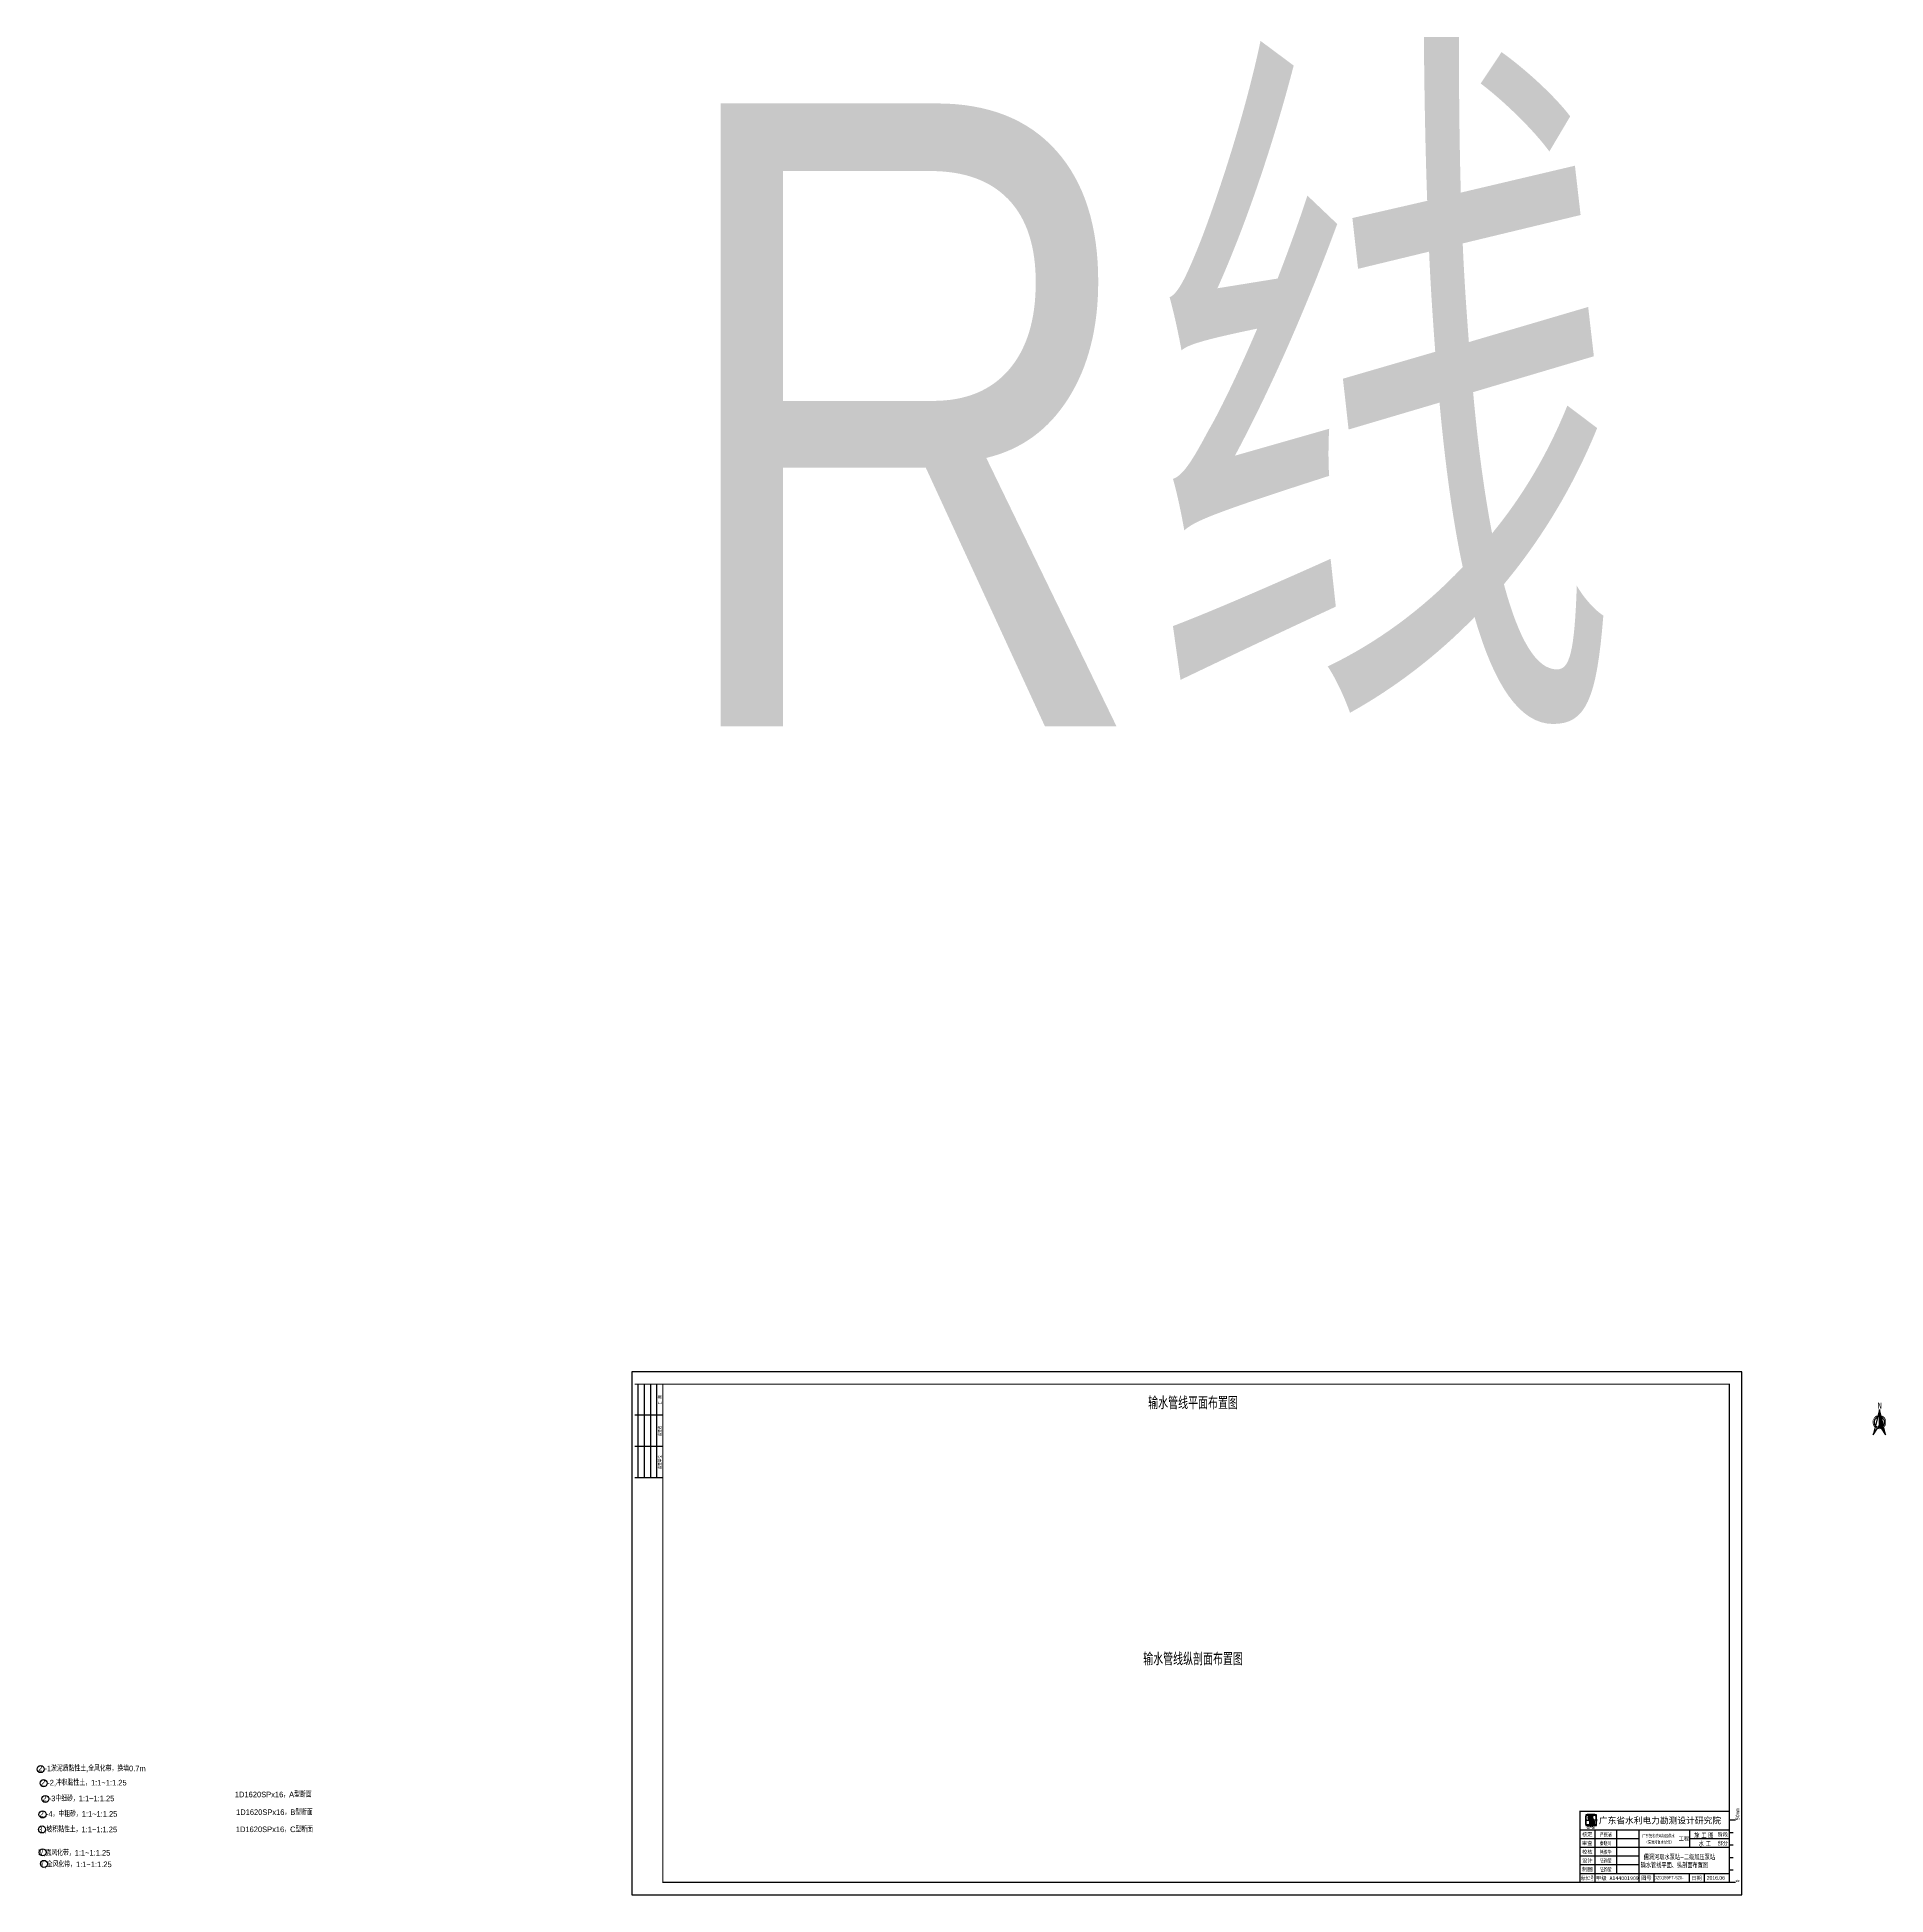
# Model space of a CAD drawing. Extents: x 525858 to 564773, y 2370984 to 2400075.
# Drawn here: x 550678 to 552161, y 2392633 to 2394124 of the extents above; entities that cross this region are included whole.
import ezdxf
from ezdxf.enums import TextEntityAlignment as Align

# ---------------------------------------------------------------- set-up
doc = ezdxf.new("R2010")
doc.units = 0
doc.layers.get('0').update_dxf_attribs({"linetype": 'CONTINUOUS'})
for name, color, linetype in [('tab', 9, 'CONTINUOUS'), ('wipeout', 255, 'CONTINUOUS'), ('图框', 7, 'CONTINUOUS'), ('布局裁图', 3, 'CONTINUOUS'), ('指北针', 7, 'CONTINUOUS'), ('文字掩盖', 9, 'CONTINUOUS'), ('标准断面', 3, 'CONTINUOUS'), ('水工平面管线标注', 3, 'CONTINUOUS'), ('管线', 7, 'CONTINUOUS')]:
    doc.layers.add(name, color=color, linetype=linetype)
doc.styles.add('FSD', font='simhei.ttf')
doc.styles.add('HT', font='simhei.ttf', dxfattribs={"width": 0.8})
doc.styles.add('hz', font='simp1.shx', dxfattribs={"width": 0.8, "bigfont": 'hz.shx'})
doc.styles.add('ROMER', font='romab___.ttf')
doc.styles.add('SIMP1', font='simp1.shx', dxfattribs={"width": 0.8, "bigfont": 'hz.shx'})
doc.styles.add('仿宋_GB2312', font='', dxfattribs={"width": 0.8})
doc.styles.add('仿宋_GB3212', font='', dxfattribs={"width": 0.7})
doc.styles.get('仿宋_GB2312').set_extended_font_data('FangSong_GB2312')
doc.styles.get('仿宋_GB3212').set_extended_font_data('FangSong_GB2312')

# ---------------------------------------------------------------- blocks, each defined once
blk = doc.blocks.new('tba2')
at = {"ltscale": 8}
for points in [[(-106.8, 54.2), (-107.3, 54.3), (-107.9, 54.4), (-108.6, 54.4), (-109.3, 54.5), (-110, 54.5), (-110.7, 54.5), (-111.2, 54.5), (-111.8, 54.5), (-112.3, 54.5), (-112.9, 54.5), (-113.4, 54.4), (-114.1, 54.4), (-114.7, 54.3), (-115.2, 54.2), (-115.3, 54), (-115.3, 53.5), (-115.4, 52.8), (-115.5, 52.1), (-115.5, 51.3), (-115.5, 50.5), (-115.5, 50), (-115.5, 49.6), (-115.5, 49), (-115.5, 48.6), (-115.5, 48.1), (-115.4, 47.5), (-115.4, 47), (-115.3, 46.3), (-115.2, 45.8), (-114.7, 45.8), (-114.1, 45.7), (-113.5, 45.6), (-112.9, 45.6), (-112.3, 45.5), (-111.7, 45.5), (-111, 45.5), (-110.4, 45.5), (-109.6, 45.6), (-109, 45.6), (-108.5, 45.6), (-107.4, 45.7), (-106.8, 45.8), (-106.7, 46.7), (-106.6, 47.8), (-106.6, 48.5), (-106.6, 49), (-106.5, 49.8), (-106.5, 50.5), (-106.6, 51.1), (-106.6, 51.8), (-106.6, 52.4), (-106.7, 53.1), (-106.8, 53.7), (-106.8, 54.2), (-107.3, 53.8), (-107.2, 53.5), (-107.2, 52.7), (-107.1, 51.9), (-107.1, 51), (-107, 50.2), (-107, 49.3), (-107.1, 48.5), (-107.1, 47.8), (-107.2, 46.9), (-107.3, 46.3), (-107.6, 46.2), (-108.2, 46.2), (-109, 46.1), (-109.3, 46.1), (-109.9, 46), (-110.6, 46), (-111.1, 46), (-111.7, 46), (-112.3, 46), (-112.6, 46.1), (-113, 46.1), (-113.7, 46.1), (-114.3, 46.2), (-114.8, 46.3), (-114.9, 46.8), (-114.9, 47.4), (-115, 48.1), (-115, 48.9), (-115, 49.5), (-115, 50.1), (-115, 50.8), (-115, 51.6), (-115, 52.2), (-114.9, 52.8), (-114.8, 53.4), (-114.8, 53.8), (-114.7, 53.8), (-114.1, 53.9), (-113.5, 53.9), (-113, 54), (-112.7, 54), (-112.3, 54), (-111.9, 54), (-111.5, 54), (-111.2, 54), (-111, 54), (-110.9, 54), (-110.7, 54), (-110.5, 54), (-110.3, 54), (-110, 54), (-109.8, 54), (-109.7, 54), (-109.5, 54), (-109.5, 54), (-109.5, 54), (-109.3, 54), (-109, 54), (-108.7, 53.9), (-108.3, 53.9), (-107.8, 53.8), (-107.4, 53.8), (-107.3, 53.8)], [(-111.7, 50), (-111.7, 50.8), (-107.5, 50), (-110.3, 50), (-110.3, 49.2), (-110.4, 49.2), (-110.9, 49.3), (-112.6, 49.6), (-114.5, 50)], [(-112.7, 50.7), (-112.7, 50.7), (-112.7, 50.8), (-112.8, 50.9), (-112.8, 50.9), (-112.8, 51), (-112.8, 51.1), (-112.9, 51.2), (-112.9, 51.2), (-112.9, 51.3), (-112.9, 51.4), (-113, 51.4), (-113, 51.5), (-113, 51.5), (-113, 51.6), (-113, 51.6), (-113, 51.7), (-113, 51.7), (-113, 51.7), (-113, 51.8), (-113, 51.8), (-113, 51.9), (-113, 51.9), (-113.1, 52), (-113.1, 52), (-113.1, 52), (-113.1, 52.1), (-113.1, 52.1), (-113.1, 52.2), (-113.1, 52.2), (-113.1, 52.2), (-113.1, 52.3), (-113.1, 52.3), (-113.1, 52.4), (-113.1, 52.4), (-113.1, 52.5), (-113.1, 52.5), (-113.1, 52.5), (-113, 52.6), (-113, 52.6), (-113, 52.7), (-113, 52.7), (-113, 52.7), (-113, 52.7), (-113, 52.8), (-113, 52.8), (-113, 52.8), (-113, 52.8), (-113, 52.9), (-113, 52.9), (-113, 52.9), (-113, 52.9), (-113, 52.9), (-113, 53), (-113, 53), (-113, 53), (-113, 53), (-113, 53.1), (-113, 53.1), (-113, 53.1), (-113, 53.1), (-112.9, 53.2), (-112.9, 53.2), (-112.9, 53.2), (-112.9, 53.3), (-112.9, 53.3), (-112.9, 53.3), (-112.9, 53.3), (-112.9, 53.4), (-112.9, 53.4), (-112.9, 53.4), (-112.9, 53.5), (-112.9, 53.5), (-112.8, 53.5), (-112.8, 53.6), (-112.8, 53.6), (-112.8, 53.7), (-112.8, 53.7), (-112.8, 53.8), (-112.7, 53.8), (-112.7, 53.9), (-112.7, 54), (-112.7, 54), (-112.7, 54), (-113, 54), (-113.2, 53.9), (-113.2, 53.9), (-113.2, 53.8), (-113.3, 53.8), (-113.3, 53.7), (-113.3, 53.7), (-113.3, 53.7), (-113.3, 53.6), (-113.3, 53.6), (-113.3, 53.6), (-113.3, 53.6), (-113.3, 53.5), (-113.4, 53.5), (-113.4, 53.5), (-113.4, 53.5), (-113.4, 53.5), (-113.4, 53.4), (-113.4, 53.4), (-113.4, 53.4), (-113.4, 53.3), (-113.4, 53.3), (-113.4, 53.3), (-113.4, 53.2), (-113.4, 53.2), (-113.5, 53.2), (-113.5, 53.1), (-113.5, 53.1), (-113.5, 53.1), (-113.5, 53.1), (-113.5, 53), (-113.5, 53), (-113.5, 53), (-113.5, 53), (-113.5, 52.9), (-113.5, 52.9), (-113.5, 52.9), (-113.5, 52.9), (-113.5, 52.8), (-113.5, 52.8), (-113.5, 52.8), (-113.5, 52.7), (-113.5, 52.7), (-113.5, 52.7), (-113.5, 52.6), (-113.5, 52.6), (-113.5, 52.5), (-113.5, 52.5), (-113.5, 52.4), (-113.6, 52.4), (-113.6, 52.3), (-113.6, 52.3), (-113.6, 52.2), (-113.6, 52.2), (-113.6, 52.1), (-113.6, 52.1), (-113.5, 52.1), (-113.5, 52), (-113.5, 52), (-113.5, 51.9), (-113.5, 51.9), (-113.5, 51.8), (-113.5, 51.8), (-113.5, 51.7), (-113.5, 51.7), (-113.5, 51.6), (-113.5, 51.6), (-113.5, 51.5), (-113.5, 51.5), (-113.5, 51.4), (-113.4, 51.4), (-113.4, 51.3), (-113.4, 51.2), (-113.4, 51.2), (-113.4, 51.1), (-113.3, 51), (-113.3, 50.9), (-113.3, 50.8), (-113.2, 50.8), (-113.2, 50.7), (-113.2, 50.6), (-113.1, 50.5), (-113.1, 50.4), (-113.1, 50.4), (-113, 50.3), (-113, 50.2), (-112.9, 50.2), (-112.9, 50.1), (-112.9, 50.1), (-112.8, 50), (-112.3, 50), (-112.3, 50), (-112.3, 50), (-112.3, 50.1), (-112.3, 50.1), (-112.3, 50.1), (-112.4, 50.2), (-112.4, 50.2), (-112.4, 50.2), (-112.4, 50.3), (-112.5, 50.3), (-112.5, 50.4), (-112.5, 50.4), (-112.5, 50.5), (-112.6, 50.5), (-112.6, 50.6)]]:
    blk.add_hatch(color=256, dxfattribs=at).paths.add_polyline_path(points)
h = blk.add_hatch(color=256, dxfattribs=at)
h.paths.add_polyline_path([(-111, 53.6), (-111, 53.7), (-110.9, 53.8), (-110.8, 54), (-110.9, 54), (-111, 54), (-111.2, 54), (-111.5, 54), (-111.8, 54), (-111.8, 53.9), (-111.8, 53.9), (-111.9, 53.8), (-111.9, 53.7), (-111.9, 53.7), (-111.9, 53.6), (-112, 53.6), (-112, 53.5), (-112, 53.5), (-112, 53.4), (-112, 53.4), (-112, 53.3), (-112.1, 53.3), (-112.1, 53.2), (-112.1, 53.2), (-112.1, 53.2), (-112.1, 53.1), (-112.1, 53.1), (-112.1, 53), (-112.1, 53), (-112.1, 52.9), (-112.1, 52.8), (-112.1, 52.8), (-112.2, 52.7), (-112.2, 52.7), (-112.2, 52.6), (-112.2, 52.5), (-112.2, 52.4), (-112.2, 52.4), (-112.2, 52.3), (-112.2, 52.2), (-112.2, 52.2), (-112.2, 52.1), (-112.2, 52), (-112.2, 52), (-112.2, 51.9), (-112.2, 51.9), (-112.2, 51.8), (-112.2, 51.8), (-112.1, 51.7), (-112.1, 51.7), (-112.1, 51.6), (-112.1, 51.6), (-112.1, 51.5), (-112.1, 51.4), (-112.1, 51.4), (-112.1, 51.3), (-112.1, 51.3), (-112, 51.2), (-112, 51.1), (-112, 51.1), (-112, 51), (-111.9, 50.9), (-111.9, 50.9), (-111.9, 50.8), (-111.9, 50.7), (-111.8, 50.6), (-111.8, 50.6), (-111.7, 50.5), (-111.7, 50.5), (-111.7, 50.8), (-110.9, 50.7), (-110.9, 50.8), (-111, 50.9), (-111.1, 51.1), (-111.1, 51.2), (-111.2, 51.3), (-111.2, 51.4), (-111.2, 51.5), (-111.3, 51.6), (-111.3, 51.7), (-111.3, 51.8), (-111.3, 52), (-111.3, 52.1), (-111.3, 52.2), (-111.3, 52.3), (-111.3, 52.4), (-111.3, 52.5), (-111.3, 52.7), (-111.3, 52.8), (-111.3, 52.9), (-111.2, 53), (-111.2, 53.1), (-111.2, 53.2), (-111.1, 53.3), (-111.1, 53.4)])
h.paths.add_polyline_path([(-109.8, 52.1), (-109.8, 52.3), (-109.8, 52.4), (-109.8, 52.5), (-109.8, 52.6), (-109.8, 52.7), (-109.8, 52.8), (-109.8, 53), (-109.8, 53.1), (-109.7, 53.1), (-109.7, 53.2), (-109.7, 53.3), (-109.7, 53.3), (-109.7, 53.4), (-109.7, 53.4), (-109.7, 53.5), (-109.6, 53.5), (-109.6, 53.6), (-109.6, 53.7), (-109.5, 53.9), (-109.5, 54), (-109.5, 54), (-109.5, 54), (-109.7, 54), (-109.8, 54), (-110, 54), (-110, 53.9), (-110, 53.9), (-110, 53.8), (-110.1, 53.8), (-110.1, 53.7), (-110.1, 53.7), (-110.1, 53.7), (-110.1, 53.7), (-110.1, 53.6), (-110.1, 53.6), (-110.1, 53.6), (-110.1, 53.6), (-110.1, 53.6), (-110.1, 53.5), (-110.2, 53.5), (-110.2, 53.5), (-110.2, 53.5), (-110.2, 53.4), (-110.2, 53.4), (-110.2, 53.4), (-110.2, 53.3), (-110.2, 53.3), (-110.2, 53.3), (-110.2, 53.2), (-110.2, 53.2), (-110.2, 53.2), (-110.2, 53.1), (-110.3, 53.1), (-110.3, 53.1), (-110.3, 53.1), (-110.3, 53), (-110.3, 53), (-110.3, 53), (-110.3, 53), (-110.3, 53), (-110.3, 52.9), (-110.3, 52.9), (-110.3, 52.9), (-110.3, 52.8), (-110.3, 52.8), (-110.3, 52.8), (-110.3, 52.7), (-110.3, 52.7), (-110.3, 52.6), (-110.3, 52.6), (-110.3, 52.5), (-110.3, 52.5), (-110.3, 52.5), (-110.3, 52.4), (-110.3, 52.4), (-110.3, 52.3), (-110.3, 52.3), (-110.3, 52.2), (-110.3, 52.2), (-110.3, 52.1), (-110.3, 52.1), (-110.3, 52), (-110.3, 52), (-110.3, 51.9), (-110.3, 51.9), (-110.3, 51.8), (-110.3, 51.8), (-110.3, 51.7), (-110.3, 51.7), (-110.3, 51.6), (-110.3, 51.6), (-110.2, 51.5), (-110.2, 51.5), (-110.2, 51.4), (-110.2, 51.4), (-110.2, 51.3), (-110.2, 51.2), (-110.1, 51.1), (-110.1, 51.1), (-110.1, 51), (-110, 50.9), (-110, 50.8), (-110, 50.7), (-109.9, 50.7), (-109.9, 50.6), (-109.9, 50.5), (-109.8, 50.5), (-109.2, 50.3), (-109.3, 50.5), (-109.3, 50.6), (-109.4, 50.7), (-109.5, 50.8), (-109.5, 51), (-109.6, 51.1), (-109.7, 51.3), (-109.7, 51.4), (-109.7, 51.5), (-109.8, 51.6), (-109.8, 51.8), (-109.8, 51.9), (-109.8, 52)])
h.paths.add_polyline_path([(-108.8, 49.5), (-108.8, 49.6), (-108.9, 49.7), (-108.9, 49.7), (-108.9, 49.8), (-108.9, 49.9), (-109, 49.9), (-109, 49.9), (-109, 50), (-109, 50), (-109, 50), (-109.6, 50), (-109.5, 49.9), (-109.5, 49.9), (-109.4, 49.8), (-109.4, 49.7), (-109.4, 49.6), (-109.3, 49.5), (-109.3, 49.4), (-109.2, 49.3), (-109.2, 49.1), (-109.1, 49), (-109.1, 48.9), (-109.1, 48.8), (-109, 48.7), (-109, 48.5), (-109, 48.4), (-109, 48.3), (-109, 48.2), (-109, 48.1), (-109, 48), (-109, 47.9), (-109, 47.8), (-109, 47.7), (-109, 47.6), (-109, 47.5), (-109, 47.4), (-109, 47.3), (-109, 47.2), (-109, 47.1), (-109.1, 47), (-109.1, 46.8), (-109.1, 46.7), (-109.1, 46.6), (-109.2, 46.6), (-109.2, 46.5), (-109.2, 46.4), (-109.3, 46.3), (-109.3, 46.3), (-109.3, 46.2), (-109.3, 46.1), (-109.4, 46.1), (-109.4, 46.1), (-109.3, 46.1), (-109, 46.1), (-108.8, 46.1), (-108.8, 46.2), (-108.8, 46.3), (-108.7, 46.3), (-108.7, 46.4), (-108.7, 46.4), (-108.7, 46.4), (-108.7, 46.5), (-108.7, 46.5), (-108.6, 46.6), (-108.6, 46.6), (-108.6, 46.7), (-108.6, 46.7), (-108.6, 46.7), (-108.6, 46.8), (-108.6, 46.8), (-108.6, 46.9), (-108.6, 46.9), (-108.6, 47), (-108.6, 47), (-108.5, 47.1), (-108.5, 47.1), (-108.5, 47.2), (-108.5, 47.2), (-108.5, 47.3), (-108.5, 47.3), (-108.5, 47.4), (-108.5, 47.4), (-108.5, 47.5), (-108.5, 47.5), (-108.5, 47.6), (-108.5, 47.6), (-108.5, 47.6), (-108.5, 47.7), (-108.5, 47.7), (-108.5, 47.7), (-108.5, 47.8), (-108.5, 47.8), (-108.5, 47.8), (-108.5, 47.9), (-108.5, 47.9), (-108.5, 47.9), (-108.5, 48), (-108.5, 48), (-108.5, 48.1), (-108.5, 48.1), (-108.5, 48.1), (-108.5, 48.2), (-108.5, 48.2), (-108.5, 48.3), (-108.5, 48.3), (-108.5, 48.4), (-108.5, 48.4), (-108.5, 48.5), (-108.5, 48.5), (-108.5, 48.6), (-108.6, 48.7), (-108.6, 48.7), (-108.6, 48.8), (-108.6, 48.9), (-108.6, 48.9), (-108.6, 49), (-108.6, 49.1), (-108.7, 49.1), (-108.7, 49.2), (-108.7, 49.2), (-108.7, 49.3), (-108.8, 49.4), (-108.8, 49.5)])
h.paths.add_polyline_path([(-110.8, 47.9), (-110.8, 47.8), (-110.8, 47.7), (-110.8, 47.5), (-110.8, 47.3), (-110.9, 47.1), (-110.9, 46.9), (-111, 46.8), (-111, 46.6), (-111, 46.5), (-111.1, 46.4), (-111.1, 46.3), (-111.1, 46.2), (-111.2, 46), (-111.1, 46), (-110.6, 46), (-110.3, 46), (-110.3, 46), (-110.2, 46.2), (-110.2, 46.3), (-110.2, 46.4), (-110.1, 46.5), (-110.1, 46.6), (-110.1, 46.7), (-110.1, 46.8), (-110, 46.9), (-110, 47), (-110, 47.2), (-110, 47.3), (-110, 47.4), (-110, 47.5), (-110, 47.6), (-110, 47.7), (-110, 47.9), (-110, 48), (-110, 48.1), (-110, 48.2), (-110, 48.3), (-110, 48.4), (-110, 48.5), (-110, 48.6), (-110, 48.7), (-110.1, 48.8), (-110.1, 48.9), (-110.1, 48.9), (-110.1, 49), (-110.1, 49.1), (-110.2, 49.2), (-110.2, 49.3), (-110.2, 49.3), (-110.3, 49.4), (-110.3, 49.5), (-110.3, 49.6), (-110.3, 49.6), (-110.3, 49.2), (-110.4, 49.2), (-110.9, 49.3), (-111.2, 49.4), (-111.1, 49.3), (-111.1, 49.2), (-111, 49), (-111, 48.9), (-110.9, 48.8), (-110.9, 48.6), (-110.9, 48.5), (-110.9, 48.4), (-110.8, 48.2), (-110.8, 48)])
h.paths.add_polyline_path([(-112.2, 47.7), (-112.2, 47.6), (-112.2, 47.5), (-112.2, 47.4), (-112.2, 47.3), (-112.2, 47.2), (-112.2, 47.1), (-112.3, 47), (-112.3, 46.9), (-112.3, 46.8), (-112.3, 46.7), (-112.4, 46.6), (-112.4, 46.5), (-112.4, 46.4), (-112.5, 46.3), (-112.5, 46.3), (-112.5, 46.2), (-112.5, 46.1), (-112.6, 46.1), (-112.6, 46.1), (-112.3, 46), (-112, 46), (-112, 46.1), (-112, 46.2), (-112, 46.2), (-111.9, 46.3), (-111.9, 46.3), (-111.9, 46.4), (-111.9, 46.4), (-111.9, 46.5), (-111.9, 46.5), (-111.9, 46.6), (-111.8, 46.6), (-111.8, 46.6), (-111.8, 46.7), (-111.8, 46.7), (-111.8, 46.8), (-111.8, 46.8), (-111.8, 46.9), (-111.8, 46.9), (-111.8, 47), (-111.8, 47), (-111.8, 47.1), (-111.7, 47.1), (-111.7, 47.2), (-111.7, 47.2), (-111.7, 47.3), (-111.7, 47.3), (-111.7, 47.4), (-111.7, 47.4), (-111.7, 47.5), (-111.7, 47.5), (-111.7, 47.5), (-111.7, 47.6), (-111.7, 47.6), (-111.7, 47.6), (-111.7, 47.7), (-111.7, 47.7), (-111.7, 47.7), (-111.7, 47.8), (-111.7, 47.8), (-111.7, 47.9), (-111.7, 47.9), (-111.7, 47.9), (-111.7, 48), (-111.7, 48), (-111.7, 48), (-111.7, 48.1), (-111.7, 48.1), (-111.7, 48.2), (-111.7, 48.2), (-111.7, 48.2), (-111.7, 48.3), (-111.7, 48.4), (-111.7, 48.4), (-111.8, 48.5), (-111.8, 48.5), (-111.8, 48.6), (-111.8, 48.7), (-111.8, 48.7), (-111.8, 48.8), (-111.8, 48.9), (-111.8, 48.9), (-111.9, 49), (-111.9, 49.1), (-111.9, 49.1), (-111.9, 49.2), (-112, 49.3), (-112, 49.3), (-112, 49.4), (-112, 49.5), (-112.1, 49.5), (-112.1, 49.6), (-112.6, 49.6), (-112.6, 49.7), (-112.6, 49.6), (-112.5, 49.5), (-112.5, 49.3), (-112.4, 49.2), (-112.4, 49.1), (-112.4, 48.9), (-112.3, 48.8), (-112.3, 48.7), (-112.3, 48.6), (-112.2, 48.5), (-112.2, 48.4), (-112.2, 48.3), (-112.2, 48.2), (-112.2, 48.1), (-112.2, 48), (-112.2, 47.9)])
blk.add_line((-107.3, 53.8), (-106.8, 54.2), dxfattribs=at)
at = {"color": 7}
for p, q in [((0, 42), (-120, 42)), ((-72.5, 35), (-120, 35)), ((-108, 42), (-108, 0)), ((-32, 42), (-32, 28)), ((0, 35), (-32, 35)), ((0, 28), (-120, 28)), ((-72.5, 21), (-120, 21)), ((-72.5, 14), (-120, 14)), ((0, 7), (-120, 7)), ((-60.5, 0), (-60.5, 7)), ((-32, 0), (-32, 7)), ((-20, 0), (-20, 7))]:
    blk.add_line(p, q, dxfattribs=at)
at = {"color": 7, "ltscale": 8}
for p, q in [((-90.5, 7), (-90.5, 42)), ((-72.5, 0), (-72.5, 42))]:
    blk.add_line(p, q, dxfattribs=at)
at = {"color": 7, "const_width": 1}
blk.add_lwpolyline([(-120, 0), (-120, 57), (0, 57), (0, 0)], close=True, dxfattribs=at)
at = {"ltscale": 8}
for points in [[(-106.6, 52.4), (-106.7, 53.1), (-106.8, 53.7), (-106.8, 54.2), (-107.3, 54.3), (-107.9, 54.4), (-108.6, 54.4), (-109.3, 54.5), (-110, 54.5), (-110.7, 54.5), (-111.2, 54.5), (-111.8, 54.5), (-112.3, 54.5), (-112.9, 54.5), (-113.4, 54.4), (-114.1, 54.4), (-114.7, 54.3), (-115.2, 54.2), (-115.3, 54), (-115.3, 53.5), (-115.4, 52.8), (-115.5, 52.1), (-115.5, 51.3), (-115.5, 50.5), (-115.5, 50), (-115.5, 49.6), (-115.5, 49), (-115.5, 48.6), (-115.5, 48.1), (-115.4, 47.5), (-115.4, 47), (-115.3, 46.3), (-115.2, 45.8), (-114.7, 45.8), (-114.1, 45.7), (-113.5, 45.6), (-112.9, 45.6), (-112.3, 45.5), (-111.7, 45.5), (-111, 45.5), (-110.4, 45.5), (-109.6, 45.6), (-109, 45.6), (-108.5, 45.6), (-107.4, 45.7), (-106.8, 45.8), (-106.7, 46.7), (-106.6, 47.8), (-106.6, 48.5), (-106.6, 49), (-106.5, 49.8), (-106.5, 50.5), (-106.6, 51.1), (-106.6, 51.8)], [(-115, 52.2), (-114.9, 52.8), (-114.8, 53.4), (-114.8, 53.8), (-114.7, 53.8), (-114.1, 53.9), (-113.5, 53.9), (-113, 54), (-112.7, 54), (-112.3, 54), (-111.9, 54), (-111.5, 54), (-111.2, 54), (-111, 54), (-110.9, 54), (-110.7, 54), (-110.5, 54), (-110.3, 54), (-110, 54), (-109.8, 54), (-109.7, 54), (-109.5, 54), (-109.5, 54), (-109.3, 54), (-109, 54), (-108.7, 53.9), (-108.3, 53.9), (-107.8, 53.8), (-107.4, 53.8), (-107.3, 53.8), (-107.2, 53.5), (-107.2, 52.7), (-107.1, 51.9), (-107.1, 51), (-107, 50.2), (-107, 49.3), (-107.1, 48.5), (-107.1, 47.8), (-107.2, 46.9), (-107.3, 46.3), (-107.6, 46.2), (-108.2, 46.2), (-109, 46.1), (-109.3, 46.1), (-109.9, 46), (-110.6, 46), (-111.1, 46), (-111.7, 46), (-112.3, 46), (-112.6, 46.1), (-113, 46.1), (-113.7, 46.1), (-114.3, 46.2), (-114.8, 46.3), (-114.9, 46.8), (-114.9, 47.4), (-115, 48.1), (-115, 48.9), (-115, 49.5), (-115, 50.1), (-115, 50.8), (-115, 51.6)]]:
    blk.add_lwpolyline(points, close=True, dxfattribs=at)
at = {"color": 7, "ltscale": 8}
blk.add_lwpolyline([(-111.7, 50), (-111.7, 50.8), (-107.5, 50), (-110.3, 50), (-110.3, 49.2), (-110.4, 49.2), (-110.9, 49.3), (-112.6, 49.6), (-114.5, 50)], close=True, dxfattribs=at)
at = {"ltscale": 8}
for points in [[(-113.2, 53.9), (-113.2, 53.9), (-113.2, 53.8), (-113.3, 53.8), (-113.3, 53.7), (-113.3, 53.7), (-113.3, 53.7), (-113.3, 53.6), (-113.3, 53.6), (-113.3, 53.6), (-113.3, 53.6), (-113.3, 53.5), (-113.4, 53.5), (-113.4, 53.5), (-113.4, 53.5), (-113.4, 53.5), (-113.4, 53.4), (-113.4, 53.4), (-113.4, 53.4), (-113.4, 53.3), (-113.4, 53.3), (-113.4, 53.3), (-113.4, 53.2), (-113.4, 53.2), (-113.5, 53.2), (-113.5, 53.1), (-113.5, 53.1), (-113.5, 53.1), (-113.5, 53.1), (-113.5, 53), (-113.5, 53), (-113.5, 53), (-113.5, 53), (-113.5, 52.9), (-113.5, 52.9), (-113.5, 52.9), (-113.5, 52.9), (-113.5, 52.8), (-113.5, 52.8), (-113.5, 52.8), (-113.5, 52.7), (-113.5, 52.7), (-113.5, 52.7), (-113.5, 52.6), (-113.5, 52.6), (-113.5, 52.5), (-113.5, 52.5), (-113.5, 52.4), (-113.6, 52.4), (-113.6, 52.3), (-113.6, 52.3), (-113.6, 52.2), (-113.6, 52.2), (-113.6, 52.1), (-113.6, 52.1), (-113.5, 52.1), (-113.5, 52), (-113.5, 52), (-113.5, 51.9), (-113.5, 51.9), (-113.5, 51.8), (-113.5, 51.8), (-113.5, 51.7), (-113.5, 51.7), (-113.5, 51.6), (-113.5, 51.6), (-113.5, 51.5), (-113.5, 51.5), (-113.5, 51.4), (-113.4, 51.4), (-113.4, 51.3), (-113.4, 51.2), (-113.4, 51.2), (-113.4, 51.1), (-113.3, 51), (-113.3, 50.9), (-113.3, 50.8), (-113.2, 50.8), (-113.2, 50.7), (-113.2, 50.6), (-113.1, 50.5), (-113.1, 50.4), (-113.1, 50.4), (-113, 50.3), (-113, 50.2), (-112.9, 50.2), (-112.9, 50.1), (-112.9, 50.1), (-112.8, 50), (-112.8, 50), (-112.8, 49.9), (-112.8, 49.9), (-112.8, 49.9), (-112.7, 49.9), (-112.7, 49.8), (-112.7, 49.8), (-112.7, 49.8), (-112.7, 49.8), (-112.7, 49.7), (-112.7, 49.7), (-112.7, 49.7), (-112.6, 49.7), (-112.6, 49.6), (-112.6, 49.6), (-112.6, 49.5), (-112.6, 49.5), (-112.5, 49.4), (-112.5, 49.4), (-112.5, 49.3), (-112.5, 49.2), (-112.4, 49.2), (-112.4, 49.1), (-112.4, 49), (-112.4, 49), (-112.4, 48.9), (-112.3, 48.9), (-112.3, 48.8), (-112.3, 48.7), (-112.3, 48.7), (-112.3, 48.6), (-112.3, 48.6), (-112.3, 48.5), (-112.2, 48.5), (-112.2, 48.4), (-112.2, 48.3), (-112.2, 48.3), (-112.2, 48.2), (-112.2, 48.2), (-112.2, 48.1), (-112.2, 48.1), (-112.2, 48.1), (-112.2, 48), (-112.2, 48), (-112.2, 48), (-112.2, 47.9), (-112.2, 47.9), (-112.2, 47.9), (-112.2, 47.8), (-112.2, 47.8), (-112.2, 47.8), (-112.2, 47.7), (-112.2, 47.7), (-112.2, 47.7), (-112.2, 47.7), (-112.2, 47.6), (-112.2, 47.6), (-112.2, 47.6), (-112.2, 47.5), (-112.2, 47.5), (-112.2, 47.5), (-112.2, 47.4), (-112.2, 47.4), (-112.2, 47.3), (-112.2, 47.3), (-112.2, 47.3), (-112.2, 47.2), (-112.2, 47.1), (-112.2, 47.1), (-112.3, 47), (-112.3, 47), (-112.3, 46.9), (-112.3, 46.9), (-112.3, 46.9), (-112.3, 46.8), (-112.3, 46.8), (-112.3, 46.8), (-112.3, 46.7), (-112.3, 46.7), (-112.3, 46.7), (-112.3, 46.6), (-112.4, 46.6), (-112.4, 46.5), (-112.4, 46.5), (-112.4, 46.5), (-112.4, 46.4), (-112.4, 46.4), (-112.5, 46.3), (-112.5, 46.3), (-112.5, 46.2), (-112.5, 46.1), (-112.6, 46.1), (-112.6, 46.1)], [(-112.7, 54), (-112.7, 54), (-112.7, 53.9), (-112.7, 53.8), (-112.8, 53.8), (-112.8, 53.7), (-112.8, 53.7), (-112.8, 53.6), (-112.8, 53.6), (-112.8, 53.5), (-112.9, 53.5), (-112.9, 53.5), (-112.9, 53.4), (-112.9, 53.4), (-112.9, 53.4), (-112.9, 53.3), (-112.9, 53.3), (-112.9, 53.3), (-112.9, 53.3), (-112.9, 53.2), (-112.9, 53.2), (-112.9, 53.2), (-113, 53.1), (-113, 53.1), (-113, 53.1), (-113, 53.1), (-113, 53), (-113, 53), (-113, 53), (-113, 53), (-113, 52.9), (-113, 52.9), (-113, 52.9), (-113, 52.9), (-113, 52.9), (-113, 52.8), (-113, 52.8), (-113, 52.8), (-113, 52.8), (-113, 52.7), (-113, 52.7), (-113, 52.7), (-113, 52.7), (-113, 52.6), (-113, 52.6), (-113.1, 52.5), (-113.1, 52.5), (-113.1, 52.5), (-113.1, 52.4), (-113.1, 52.4), (-113.1, 52.3), (-113.1, 52.3), (-113.1, 52.2), (-113.1, 52.2), (-113.1, 52.2), (-113.1, 52.1), (-113.1, 52.1), (-113.1, 52), (-113.1, 52), (-113.1, 52), (-113, 51.9), (-113, 51.9), (-113, 51.8), (-113, 51.8), (-113, 51.7), (-113, 51.7), (-113, 51.7), (-113, 51.6), (-113, 51.6), (-113, 51.5), (-113, 51.5), (-113, 51.4), (-112.9, 51.4), (-112.9, 51.3), (-112.9, 51.2), (-112.9, 51.2), (-112.8, 51.1), (-112.8, 51), (-112.8, 50.9), (-112.8, 50.9), (-112.7, 50.8), (-112.7, 50.7), (-112.7, 50.7), (-112.6, 50.6), (-112.6, 50.5), (-112.5, 50.5), (-112.5, 50.4), (-112.5, 50.4), (-112.5, 50.3), (-112.4, 50.3), (-112.4, 50.2), (-112.4, 50.2), (-112.4, 50.2), (-112.3, 50.1), (-112.3, 50.1), (-112.3, 50.1), (-112.3, 50), (-112.3, 50), (-112.3, 50), (-112.2, 50), (-112.2, 49.9), (-112.2, 49.9), (-112.2, 49.9), (-112.2, 49.8), (-112.2, 49.8), (-112.1, 49.7), (-112.1, 49.7), (-112.1, 49.6), (-112.1, 49.5), (-112, 49.5), (-112, 49.4), (-112, 49.3), (-112, 49.3), (-111.9, 49.2), (-111.9, 49.1), (-111.9, 49.1), (-111.9, 49), (-111.8, 48.9), (-111.8, 48.9), (-111.8, 48.8), (-111.8, 48.7), (-111.8, 48.7), (-111.8, 48.6), (-111.8, 48.5), (-111.8, 48.5), (-111.7, 48.4), (-111.7, 48.4), (-111.7, 48.3), (-111.7, 48.2), (-111.7, 48.2), (-111.7, 48.2), (-111.7, 48.1), (-111.7, 48.1), (-111.7, 48), (-111.7, 48), (-111.7, 48), (-111.7, 47.9), (-111.7, 47.9), (-111.7, 47.9), (-111.7, 47.8), (-111.7, 47.8), (-111.7, 47.7), (-111.7, 47.7), (-111.7, 47.7), (-111.7, 47.6), (-111.7, 47.6), (-111.7, 47.6), (-111.7, 47.5), (-111.7, 47.5), (-111.7, 47.5), (-111.7, 47.4), (-111.7, 47.4), (-111.7, 47.3), (-111.7, 47.3), (-111.7, 47.2), (-111.7, 47.2), (-111.7, 47.1), (-111.8, 47.1), (-111.8, 47), (-111.8, 47), (-111.8, 46.9), (-111.8, 46.9), (-111.8, 46.8), (-111.8, 46.8), (-111.8, 46.7), (-111.8, 46.7), (-111.8, 46.6), (-111.8, 46.6), (-111.9, 46.6), (-111.9, 46.5), (-111.9, 46.5), (-111.9, 46.4), (-111.9, 46.4), (-111.9, 46.3), (-111.9, 46.3), (-112, 46.2), (-112, 46.2), (-112, 46.1), (-112, 46.1), (-112, 46)], [(-111.8, 54), (-111.8, 53.9), (-111.8, 53.9), (-111.9, 53.8), (-111.9, 53.7), (-111.9, 53.7), (-111.9, 53.6), (-112, 53.6), (-112, 53.5), (-112, 53.5), (-112, 53.4), (-112, 53.4), (-112, 53.3), (-112.1, 53.3), (-112.1, 53.2), (-112.1, 53.2), (-112.1, 53.2), (-112.1, 53.1), (-112.1, 53.1), (-112.1, 53), (-112.1, 53), (-112.1, 52.9), (-112.1, 52.8), (-112.1, 52.8), (-112.2, 52.7), (-112.2, 52.7), (-112.2, 52.6), (-112.2, 52.5), (-112.2, 52.4), (-112.2, 52.4), (-112.2, 52.3), (-112.2, 52.2), (-112.2, 52.2), (-112.2, 52.1), (-112.2, 52), (-112.2, 52), (-112.2, 51.9), (-112.2, 51.9), (-112.2, 51.8), (-112.2, 51.8), (-112.1, 51.7), (-112.1, 51.7), (-112.1, 51.6), (-112.1, 51.6), (-112.1, 51.5), (-112.1, 51.4), (-112.1, 51.4), (-112.1, 51.3), (-112.1, 51.3), (-112, 51.2), (-112, 51.1), (-112, 51.1), (-112, 51), (-111.9, 50.9), (-111.9, 50.9), (-111.9, 50.8), (-111.9, 50.7), (-111.8, 50.6), (-111.8, 50.6), (-111.7, 50.5), (-111.7, 50.4), (-111.7, 50.3), (-111.6, 50.2), (-111.6, 50.1), (-111.5, 50.1), (-111.5, 50), (-111.4, 49.9), (-111.4, 49.8), (-111.3, 49.7), (-111.3, 49.6), (-111.3, 49.6), (-111.2, 49.5), (-111.2, 49.4), (-111.1, 49.3), (-111.1, 49.3), (-111.1, 49.2), (-111.1, 49.1), (-111, 49), (-111, 49), (-111, 48.9), (-111, 48.9), (-110.9, 48.8), (-110.9, 48.7), (-110.9, 48.7), (-110.9, 48.6), (-110.9, 48.5), (-110.9, 48.5), (-110.9, 48.4), (-110.8, 48.3), (-110.8, 48.2), (-110.8, 48.1), (-110.8, 48), (-110.8, 48), (-110.8, 47.9), (-110.8, 47.8), (-110.8, 47.7), (-110.8, 47.6), (-110.8, 47.5), (-110.8, 47.4), (-110.9, 47.3), (-110.9, 47.2), (-110.9, 47.1), (-110.9, 47), (-110.9, 46.9), (-110.9, 46.8), (-111, 46.7), (-111, 46.6), (-111, 46.5), (-111.1, 46.4), (-111.1, 46.3), (-111.1, 46.2), (-111.2, 46.1), (-111.2, 46)], [(-110.8, 54), (-110.9, 53.8), (-111, 53.7), (-111, 53.6), (-111.1, 53.5), (-111.1, 53.4), (-111.1, 53.3), (-111.1, 53.3), (-111.2, 53.3), (-111.2, 53.2), (-111.2, 53.2), (-111.2, 53.1), (-111.2, 53.1), (-111.2, 53.1), (-111.2, 53), (-111.2, 53), (-111.2, 53), (-111.3, 52.9), (-111.3, 52.9), (-111.3, 52.8), (-111.3, 52.8), (-111.3, 52.8), (-111.3, 52.7), (-111.3, 52.7), (-111.3, 52.6), (-111.3, 52.6), (-111.3, 52.5), (-111.3, 52.5), (-111.3, 52.4), (-111.3, 52.3), (-111.3, 52.3), (-111.3, 52.2), (-111.3, 52.2), (-111.3, 52.1), (-111.3, 52.1), (-111.3, 52), (-111.3, 52), (-111.3, 52), (-111.3, 51.9), (-111.3, 51.9), (-111.3, 51.8), (-111.3, 51.8), (-111.3, 51.8), (-111.3, 51.7), (-111.3, 51.7), (-111.3, 51.6), (-111.2, 51.6), (-111.2, 51.5), (-111.2, 51.5), (-111.2, 51.4), (-111.2, 51.4), (-111.2, 51.3), (-111.2, 51.3), (-111.1, 51.2), (-111.1, 51.2), (-111.1, 51.1), (-111.1, 51), (-111, 51), (-111, 50.9), (-111, 50.8), (-110.9, 50.8), (-110.9, 50.7), (-110.9, 50.6), (-110.8, 50.5), (-110.8, 50.5), (-110.7, 50.4), (-110.7, 50.3), (-110.6, 50.2), (-110.6, 50.1), (-110.5, 50), (-110.5, 49.9), (-110.4, 49.8), (-110.4, 49.8), (-110.4, 49.7), (-110.3, 49.6), (-110.3, 49.5), (-110.3, 49.4), (-110.2, 49.3), (-110.2, 49.3), (-110.2, 49.2), (-110.1, 49.1), (-110.1, 49), (-110.1, 48.9), (-110.1, 48.9), (-110.1, 48.8), (-110, 48.7), (-110, 48.6), (-110, 48.5), (-110, 48.4), (-110, 48.3), (-110, 48.2), (-110, 48.1), (-110, 48), (-110, 47.9), (-110, 47.7), (-110, 47.6), (-110, 47.5), (-110, 47.4), (-110, 47.3), (-110, 47.2), (-110, 47), (-110, 46.9), (-110.1, 46.8), (-110.1, 46.7), (-110.1, 46.6), (-110.1, 46.5), (-110.2, 46.4), (-110.2, 46.3), (-110.2, 46.2), (-110.3, 46), (-110.3, 46)], [(-109.5, 54), (-109.5, 54), (-109.5, 53.9), (-109.5, 53.8), (-109.6, 53.8), (-109.6, 53.7), (-109.6, 53.7), (-109.6, 53.6), (-109.6, 53.6), (-109.6, 53.6), (-109.6, 53.5), (-109.7, 53.5), (-109.7, 53.5), (-109.7, 53.4), (-109.7, 53.4), (-109.7, 53.4), (-109.7, 53.4), (-109.7, 53.3), (-109.7, 53.3), (-109.7, 53.3), (-109.7, 53.2), (-109.7, 53.2), (-109.7, 53.2), (-109.7, 53.1), (-109.8, 53.1), (-109.8, 53.1), (-109.8, 53.1), (-109.8, 53), (-109.8, 53), (-109.8, 53), (-109.8, 53), (-109.8, 53), (-109.8, 52.9), (-109.8, 52.9), (-109.8, 52.9), (-109.8, 52.9), (-109.8, 52.9), (-109.8, 52.8), (-109.8, 52.8), (-109.8, 52.8), (-109.8, 52.7), (-109.8, 52.7), (-109.8, 52.7), (-109.8, 52.6), (-109.8, 52.6), (-109.8, 52.6), (-109.8, 52.5), (-109.8, 52.5), (-109.8, 52.4), (-109.8, 52.4), (-109.8, 52.3), (-109.8, 52.3), (-109.8, 52.3), (-109.8, 52.2), (-109.8, 52.2), (-109.8, 52.1), (-109.8, 52.1), (-109.8, 52.1), (-109.8, 52), (-109.8, 52), (-109.8, 51.9), (-109.8, 51.9), (-109.8, 51.8), (-109.8, 51.8), (-109.8, 51.8), (-109.8, 51.7), (-109.8, 51.7), (-109.8, 51.6), (-109.8, 51.6), (-109.7, 51.5), (-109.7, 51.5), (-109.7, 51.4), (-109.7, 51.4), (-109.7, 51.3), (-109.6, 51.2), (-109.6, 51.2), (-109.6, 51.1), (-109.6, 51), (-109.5, 50.9), (-109.5, 50.9), (-109.5, 50.8), (-109.4, 50.7), (-109.4, 50.7), (-109.4, 50.6), (-109.3, 50.5), (-109.3, 50.5), (-109.3, 50.4), (-109.2, 50.4), (-109.2, 50.3), (-109.2, 50.3), (-109.2, 50.3), (-109.1, 50.2), (-109.1, 50.2), (-109.1, 50.2), (-109.1, 50.1), (-109.1, 50.1), (-109.1, 50.1), (-109, 50.1), (-109, 50), (-109, 50), (-109, 50), (-109, 49.9), (-109, 49.9), (-108.9, 49.9), (-108.9, 49.8), (-108.9, 49.7), (-108.9, 49.7), (-108.8, 49.6), (-108.8, 49.5), (-108.8, 49.5), (-108.8, 49.4), (-108.7, 49.3), (-108.7, 49.2), (-108.7, 49.2), (-108.7, 49.1), (-108.6, 49.1), (-108.6, 49), (-108.6, 48.9), (-108.6, 48.9), (-108.6, 48.8), (-108.6, 48.7), (-108.6, 48.7), (-108.5, 48.6), (-108.5, 48.5), (-108.5, 48.5), (-108.5, 48.4), (-108.5, 48.4), (-108.5, 48.3), (-108.5, 48.3), (-108.5, 48.2), (-108.5, 48.2), (-108.5, 48.1), (-108.5, 48.1), (-108.5, 48.1), (-108.5, 48), (-108.5, 48), (-108.5, 47.9), (-108.5, 47.9), (-108.5, 47.9), (-108.5, 47.8), (-108.5, 47.8), (-108.5, 47.8), (-108.5, 47.7), (-108.5, 47.7), (-108.5, 47.7), (-108.5, 47.6), (-108.5, 47.6), (-108.5, 47.6), (-108.5, 47.5), (-108.5, 47.5), (-108.5, 47.4), (-108.5, 47.4), (-108.5, 47.3), (-108.5, 47.3), (-108.5, 47.2), (-108.5, 47.2), (-108.5, 47.1), (-108.5, 47.1), (-108.6, 47), (-108.6, 47), (-108.6, 46.9), (-108.6, 46.9), (-108.6, 46.8), (-108.6, 46.8), (-108.6, 46.7), (-108.6, 46.7), (-108.6, 46.7), (-108.6, 46.6), (-108.6, 46.6), (-108.7, 46.5), (-108.7, 46.5), (-108.7, 46.4), (-108.7, 46.4), (-108.7, 46.4), (-108.7, 46.3), (-108.8, 46.3), (-108.8, 46.2), (-108.8, 46.1), (-108.8, 46.1)]]:
    blk.add_lwpolyline(points, dxfattribs=at)
at = {"color": 7, "ltscale": 8}
blk.add_lwpolyline([(-110, 54), (-110, 53.9), (-110, 53.9), (-110, 53.8), (-110.1, 53.8), (-110.1, 53.7), (-110.1, 53.7), (-110.1, 53.7), (-110.1, 53.7), (-110.1, 53.6), (-110.1, 53.6), (-110.1, 53.6), (-110.1, 53.6), (-110.1, 53.6), (-110.1, 53.5), (-110.2, 53.5), (-110.2, 53.5), (-110.2, 53.5), (-110.2, 53.4), (-110.2, 53.4), (-110.2, 53.4), (-110.2, 53.3), (-110.2, 53.3), (-110.2, 53.3), (-110.2, 53.2), (-110.2, 53.2), (-110.2, 53.2), (-110.2, 53.1), (-110.3, 53.1), (-110.3, 53.1), (-110.3, 53.1), (-110.3, 53), (-110.3, 53), (-110.3, 53), (-110.3, 53), (-110.3, 53), (-110.3, 52.9), (-110.3, 52.9), (-110.3, 52.9), (-110.3, 52.8), (-110.3, 52.8), (-110.3, 52.8), (-110.3, 52.7), (-110.3, 52.7), (-110.3, 52.6), (-110.3, 52.6), (-110.3, 52.5), (-110.3, 52.5), (-110.3, 52.5), (-110.3, 52.4), (-110.3, 52.4), (-110.3, 52.3), (-110.3, 52.3), (-110.3, 52.2), (-110.3, 52.2), (-110.3, 52.1), (-110.3, 52.1), (-110.3, 52), (-110.3, 52), (-110.3, 51.9), (-110.3, 51.9), (-110.3, 51.8), (-110.3, 51.8), (-110.3, 51.7), (-110.3, 51.7), (-110.3, 51.6), (-110.3, 51.6), (-110.2, 51.5), (-110.2, 51.5), (-110.2, 51.4), (-110.2, 51.4), (-110.2, 51.3), (-110.2, 51.2), (-110.1, 51.1), (-110.1, 51.1), (-110.1, 51), (-110, 50.9), (-110, 50.8), (-110, 50.7), (-109.9, 50.7), (-109.9, 50.6), (-109.9, 50.5), (-109.8, 50.4), (-109.8, 50.4), (-109.8, 50.3), (-109.7, 50.2), (-109.7, 50.2), (-109.7, 50.1), (-109.6, 50.1), (-109.6, 50), (-109.6, 50), (-109.6, 50), (-109.5, 49.9), (-109.5, 49.9), (-109.5, 49.9), (-109.5, 49.9), (-109.5, 49.8), (-109.5, 49.8), (-109.5, 49.8), (-109.4, 49.8), (-109.4, 49.7), (-109.4, 49.7), (-109.4, 49.7), (-109.4, 49.6), (-109.4, 49.6), (-109.3, 49.5), (-109.3, 49.5), (-109.3, 49.4), (-109.3, 49.4), (-109.2, 49.3), (-109.2, 49.2), (-109.2, 49.2), (-109.2, 49.1), (-109.1, 49), (-109.1, 49), (-109.1, 48.9), (-109.1, 48.9), (-109.1, 48.8), (-109.1, 48.7), (-109.1, 48.7), (-109, 48.6), (-109, 48.6), (-109, 48.5), (-109, 48.5), (-109, 48.4), (-109, 48.3), (-109, 48.3), (-109, 48.2), (-109, 48.2), (-109, 48.2), (-109, 48.1), (-109, 48.1), (-109, 48.1), (-109, 48), (-109, 48), (-109, 48), (-109, 47.9), (-109, 47.9), (-109, 47.9), (-109, 47.8), (-109, 47.8), (-109, 47.8), (-109, 47.7), (-109, 47.7), (-109, 47.7), (-109, 47.7), (-109, 47.6), (-109, 47.6), (-109, 47.6), (-109, 47.5), (-109, 47.5), (-109, 47.5), (-109, 47.4), (-109, 47.4), (-109, 47.3), (-109, 47.3), (-109, 47.2), (-109, 47.2), (-109, 47.1), (-109, 47.1), (-109, 47), (-109.1, 47), (-109.1, 46.9), (-109.1, 46.9), (-109.1, 46.9), (-109.1, 46.8), (-109.1, 46.8), (-109.1, 46.7), (-109.1, 46.7), (-109.1, 46.7), (-109.1, 46.6), (-109.2, 46.6), (-109.2, 46.6), (-109.2, 46.5), (-109.2, 46.5), (-109.2, 46.4), (-109.2, 46.4), (-109.3, 46.3), (-109.3, 46.3), (-109.3, 46.2), (-109.3, 46.1), (-109.4, 46.1), (-109.4, 46.1)], dxfattribs=at)
for points in [[(0, 50.1), (5, 50.1)], [(0, 40.1), (3, 40.1)], [(0, 30.1), (3, 30.1)], [(0, 20.1), (3, 20.1)], [(0, 10.1), (3, 10.1)], [(0, 0.1), (5, 0.1)]]:
    blk.add_lwpolyline(points)
at = {"color": 7}
for s, height, style, p in [('GPDI', 2, 'ROMER', (-114.6, 42.9)), ('广东省水利电力勘测设计研究院', 5, 'HT', (-104.8, 47.2))]:
    blk.add_text(s, height=height, dxfattribs=dict(at, style=style)).set_placement(p)
at = {"style": 'HT'}
for s, p in [('50mm', (8, 50)), ('0', (8, 0))]:
    blk.add_text(s, height=3, rotation=90, dxfattribs=at).set_placement(p)
at = {"color": 7, "ltscale": 8, "style": 'HT', "width": 0.6}
blk.add_text('设计证号 ', height=3, dxfattribs=at).set_placement((-119.2, 2))
at = {"color": 7, "ltscale": 8, "style": 'HT'}
blk.add_text('甲级 A144001909', height=3, dxfattribs=at).set_placement((-107, 3.4), align=Align.MIDDLE_LEFT)
for tag, p in [('核定', (-118.3, 37)), ('审查', (-118.4, 30)), ('校核', (-118.3, 23)), ('设计', (-118.3, 16)), ('图名', (-39.5, 17.2)), ('制图', (-118.2, 9)), ('图号', (-70.9, 2.1)), ('日期', (-30.6, 2))]:
    blk.add_attdef(tag, p, '', height=3, dxfattribs=at)
at = {"color": 7, "ltscale": 8, "style": '仿宋_GB2312', "width": 0.8}
for tag, height, p in [('GCM0', 4, (-55.7, 34.8)), ('GCM2', 3.5, (-55.7, 31.4)), ('GCM1', 3.5, (-55.6, 38.2))]:
    blk.add_attdef(tag, text='', height=height, dxfattribs=at).set_placement(p, align=Align.MIDDLE)
at = {"color": 7, "ltscale": 8, "style": 'HT'}
for tag, p in [('工程', (-32.4, 33.6)), ('部分', (-1.1, 29.9)), ('阶段', (-1.1, 37))]:
    blk.add_attdef(tag, text='', height=3, dxfattribs=at).set_placement(p, align=Align.RIGHT)
blk = doc.blocks.new('sign')
at = {"color": 7, "lineweight": -3}
for p, q in [((-20, 0), (-20, -75)), ((-15, 0), (-15, -75)), ((-10, 0), (-10, -75)), ((-5, 0), (-5, -75)), ((0, -25), (-22.5, -25)), ((0, -50), (-22.5, -50))]:
    blk.add_line(p, q, dxfattribs=at)
blk.add_lwpolyline([(-22.5, 0, 1, 1, 0), (0, 0, 1, 1, 0), (0, -75, 1, 1, 0), (-22.5, -75, 0, 0, 0)], format="xyseb", dxfattribs=at)
at = {"color": 7, "lineweight": -3, "style": 'FSD', "width": 0.8}
for s, p in [('日 期', (-1.2, -16.3)), ('会签者', (-1.2, -41.8)), ('会签单位', (-1.2, -68.3))]:
    blk.add_text(s, height=2.5, rotation=90, dxfattribs=at).set_placement(p)
blk = doc.blocks.new('图框')
at = {"layer": '图框', "lineweight": -3}
blk.add_blockref('sign', (25, 410), dxfattribs=at)
at = {"layer": '图框', "color": 0, "lineweight": -3}
blk.add_blockref('tba2', (881, 10), dxfattribs=at).add_auto_attribs({'核定': '核定  ', '审查': '审查  ', '校核': '校核  ', '设计': '设计  ', '制图': '制图  ', '图号': '图号   ', '日期': '日期  ', '工程': ' 工程', '阶段': ' 阶段', '部分': ' 部分'})
at = {"layer": 'tab', "color": 0, "lineweight": -3, "style": 'SIMP1', "width": 0.8}
for s, height, p in [('广东茂名滨海新区供水', 2.5, (824.1, 47.1)), ('施 工 图', 4, (860.5, 47.4)), ('（儒洞河调水部分）', 2.5, (824.5, 42.1)), ('儒洞河取水泵站~二级加压泵站', 4, (840.8, 30.1)), ('水 工', 4, (861.2, 40.8)), ('输水管线平面、纵剖面布置图', 4, (836.8, 23.6)), ('DZ0159FT-520-', 2.5, (832.3, 13.8)), ('2016.06', 3, (870.1, 13.7))]:
    blk.add_text(s, height=height, dxfattribs=at).set_placement(p, align=Align.MIDDLE_CENTER)
at = {"layer": '布局裁图', "color": 0, "linetype": 'Continuous', "lineweight": -3, "style": 'HT', "flags": 1}
for p in [(891, 0.1), (891, 0)]:
    blk.add_attdef('07/23/15', text='', height=0.02, dxfattribs=at).set_placement(p, align=Align.MIDDLE)
at = {"layer": '管线', "color": 0, "linetype": 'Continuous', "lineweight": -3, "style": 'SIMP1', "width": 0.8}
for s, p in [('严振瑞', (777, 46.6)), ('秦晓川', (777, 39.6)), ('熊俊华', (777, 32.6)), ('伍韵莹', (777, 25.6)), ('伍韵莹', (777, 18.6))]:
    blk.add_text(s, height=3, dxfattribs=at).set_placement(p)
at = {"lineweight": -3}
for points in [[(404.9, 388.9), (496.1, 388.9), (496.1, 403.6), (404.9, 403.6)], [(399.8, 183.3), (501.2, 183.3), (501.2, 198), (399.8, 198)]]:
    blk.add_wipeout(points, dxfattribs=at).dxf.layer = 'wipeout'
for points in [[(404.9, 388.9), (496.1, 388.9), (496.1, 403.6), (404.9, 403.6)], [(399.8, 183.3), (501.2, 183.3), (501.2, 198), (399.8, 198)]]:
    blk.add_wipeout(points, dxfattribs=at).dxf.layer = 'wipeout'
for points in [[(404.9, 388.9), (496.1, 388.9), (496.1, 403.6), (404.9, 403.6)], [(399.8, 183.3), (501.2, 183.3), (501.2, 198), (399.8, 198)]]:
    blk.add_wipeout(points, dxfattribs=at).dxf.layer = 'wipeout'
at = {"layer": '图框', "lineweight": -3, "flags": 128}
blk.add_lwpolyline([(0, 0), (891, 0), (891, 420), (0, 420)], close=True, dxfattribs=at)
at = {"layer": '图框', "lineweight": -3, "const_width": 1, "flags": 128}
blk.add_lwpolyline([(25, 10), (881, 10), (881, 410), (25, 410)], close=True, dxfattribs=at)
at = {"lineweight": -3}
for points in [[(404.9, 388.9), (496.1, 388.9), (496.1, 403.6), (404.9, 403.6)], [(399.8, 183.3), (501.2, 183.3), (501.2, 198), (399.8, 198)]]:
    blk.add_wipeout(points, dxfattribs=at).dxf.layer = '文字掩盖'
at = {"layer": 'tab', "color": 0, "lineweight": -3, "style": 'SIMP1', "width": 0.8}
for s, p in [('输水管线平面布置图', (450.5, 394.9)), ('输水管线纵剖面布置图', (450.5, 189.3))]:
    blk.add_text(s, height=10, dxfattribs=at).set_placement(p, align=Align.MIDDLE_CENTER)
blk = doc.blocks.new('*X7')
at = {"color": 0}
for p, q in [((2.95, 5.03), (2.95, 5.03)), ((2.95, 5.01), (2.95, 5.02)), ((2.95, 5), (2.96, 5.01)), ((2.95, 4.98), (2.96, 4.99)), ((2.95, 4.97), (2.96, 4.98)), ((2.95, 4.96), (2.96, 4.97)), ((2.95, 4.94), (2.97, 4.96)), ((2.95, 4.93), (2.97, 4.95)), ((2.95, 4.91), (2.97, 4.94)), ((2.95, 4.9), (2.98, 4.93)), ((2.95, 4.89), (2.98, 4.92)), ((2.95, 4.87), (2.98, 4.9)), ((2.95, 4.86), (2.98, 4.89)), ((2.95, 4.84), (2.99, 4.88)), ((2.95, 4.83), (2.99, 4.87)), ((2.95, 4.81), (2.99, 4.86)), ((2.95, 4.8), (3, 4.85)), ((2.95, 4.79), (3, 4.84)), ((2.95, 4.77), (3, 4.83)), ((2.95, 4.76), (3, 4.81)), ((2.95, 4.74), (3.01, 4.8)), ((2.95, 4.73), (3.01, 4.79)), ((2.95, 4.72), (3.01, 4.78)), ((2.95, 4.7), (3.01, 4.77)), ((2.95, 4.69), (3.02, 4.76)), ((2.95, 4.67), (3.02, 4.75)), ((2.95, 4.66), (3.02, 4.73)), ((2.95, 4.65), (3.03, 4.72)), ((2.95, 4.63), (3.03, 4.71)), ((2.95, 4.62), (3.03, 4.7)), ((2.95, 4.6), (3.03, 4.69)), ((2.95, 4.59), (3.04, 4.68)), ((2.95, 4.57), (3.04, 4.67)), ((2.95, 4.56), (3.04, 4.66)), ((2.95, 4.55), (3.05, 4.64)), ((2.95, 4.53), (3.05, 4.63)), ((2.95, 4.52), (3.05, 4.62)), ((2.95, 4.5), (3.05, 4.61)), ((2.95, 4.49), (3.06, 4.6)), ((2.95, 4.48), (3.06, 4.59)), ((2.95, 4.46), (3.06, 4.58)), ((2.95, 4.45), (3.07, 4.56)), ((2.95, 4.43), (3.07, 4.55)), ((2.95, 4.42), (3.07, 4.54)), ((2.95, 4.4), (3.07, 4.53)), ((2.95, 4.39), (3.08, 4.52)), ((2.95, 4.38), (3.08, 4.51)), ((2.95, 4.36), (3.08, 4.5)), ((2.95, 4.35), (3.09, 4.49)), ((2.95, 4.33), (3.09, 4.47)), ((2.95, 4.32), (3.09, 4.46)), ((2.95, 4.31), (3.09, 4.45)), ((2.95, 4.29), (3.1, 4.44)), ((2.95, 4.28), (3.1, 4.43)), ((2.95, 4.26), (3.1, 4.42)), ((2.95, 4.25), (3.11, 4.41)), ((2.95, 4.24), (3.11, 4.4)), ((2.95, 4.22), (3.11, 4.38)), ((2.95, 4.21), (3.11, 4.37)), ((2.95, 4.19), (3.12, 4.36)), ((2.95, 4.18), (3.12, 4.35)), ((2.95, 4.16), (3.12, 4.34)), ((2.95, 4.15), (3.13, 4.33)), ((2.95, 4.14), (3.13, 4.32)), ((2.95, 4.12), (3.13, 4.3)), ((2.95, 4.11), (3.13, 4.29)), ((2.95, 4.09), (3.14, 4.28)), ((2.95, 4.08), (3.14, 4.27)), ((2.95, 4.07), (3.14, 4.26)), ((2.95, 4.05), (3.14, 4.25)), ((2.95, 4.04), (3.15, 4.24)), ((2.95, 4.02), (3.15, 4.23)), ((2.95, 4.01), (3.15, 4.21)), ((2.95, 3.99), (3.16, 4.2)), ((2.95, 3.98), (3.16, 4.19)), ((2.95, 3.97), (3.16, 4.18)), ((2.95, 3.95), (3.16, 4.17)), ((2.95, 3.94), (3.17, 4.16)), ((2.95, 3.92), (3.17, 4.15)), ((2.95, 3.91), (3.17, 4.13)), ((2.95, 3.9), (3.18, 4.12)), ((2.95, 3.88), (3.18, 4.11)), ((2.95, 3.87), (3.18, 4.1)), ((2.95, 3.85), (3.18, 4.09)), ((2.95, 3.84), (3.19, 4.08)), ((2.95, 3.82), (3.19, 4.07)), ((2.95, 3.81), (3.19, 4.06)), ((2.95, 3.8), (3.2, 4.04)), ((2.95, 3.78), (3.2, 4.03)), ((2.95, 3.77), (3.2, 4.02)), ((2.95, 3.76), (3.2, 4.01)), ((2.96, 3.75), (3.21, 4)), ((2.96, 3.74), (3.21, 3.99)), ((2.97, 3.73), (3.21, 3.98)), ((2.98, 3.73), (3.22, 3.97)), ((2.98, 3.72), (3.22, 3.95)), ((2.99, 3.71), (3.22, 3.94)), ((2.99, 3.7), (3.22, 3.93)), ((3, 3.69), (3.23, 3.92)), ((3, 3.68), (3.23, 3.91)), ((3.01, 3.67), (3.23, 3.9)), ((3.02, 3.67), (3.24, 3.89)), ((3.02, 3.66), (3.24, 3.87)), ((3.03, 3.65), (3.24, 3.86)), ((3.03, 3.64), (3.24, 3.85)), ((3.04, 3.63), (3.25, 3.84)), ((3.05, 3.63), (3.25, 3.83)), ((3.07, 3.63), (3.25, 3.82)), ((3.09, 3.64), (3.26, 3.81)), ((3.11, 3.65), (3.26, 3.8)), ((3.14, 3.66), (3.26, 3.78)), ((3.17, 3.68), (3.26, 3.77)), ((3.22, 3.72), (3.27, 3.76))]:
    blk.add_line(p, q, dxfattribs=at)
blk = doc.blocks.new('*X6')
at = {"color": 0}
for p, q in [((3.1, 3.54), (3.13, 3.57)), ((3.1, 3.55), (3.11, 3.56)), ((3.11, 3.52), (3.18, 3.59)), ((3.11, 3.53), (3.16, 3.58)), ((3.12, 3.52), (3.22, 3.62)), ((3.13, 3.5), (3.29, 3.66)), ((3.13, 3.51), (3.28, 3.66)), ((3.14, 3.49), (3.29, 3.65)), ((3.14, 3.48), (3.3, 3.64)), ((3.15, 3.47), (3.3, 3.63)), ((3.15, 3.46), (3.3, 3.61)), ((3.16, 3.46), (3.31, 3.6)), ((3.17, 3.45), (3.31, 3.59)), ((3.17, 3.44), (3.31, 3.58)), ((3.18, 3.43), (3.31, 3.57)), ((3.18, 3.42), (3.32, 3.56)), ((3.19, 3.41), (3.32, 3.55)), ((3.19, 3.41), (3.32, 3.54)), ((3.2, 3.4), (3.33, 3.52)), ((3.21, 3.39), (3.33, 3.51)), ((3.21, 3.38), (3.33, 3.5)), ((3.22, 3.37), (3.33, 3.49)), ((3.22, 3.36), (3.34, 3.48)), ((3.23, 3.36), (3.34, 3.47)), ((3.23, 3.35), (3.34, 3.46)), ((3.24, 3.34), (3.35, 3.44)), ((3.25, 3.33), (3.35, 3.43)), ((3.25, 3.32), (3.35, 3.42)), ((3.26, 3.31), (3.35, 3.41)), ((3.26, 3.31), (3.36, 3.4)), ((3.27, 3.3), (3.36, 3.39)), ((3.27, 3.29), (3.36, 3.38)), ((3.28, 3.28), (3.37, 3.37)), ((3.29, 3.27), (3.37, 3.35)), ((3.29, 3.26), (3.37, 3.34)), ((3.3, 3.26), (3.37, 3.33)), ((3.3, 3.25), (3.38, 3.32)), ((3.31, 3.24), (3.38, 3.31)), ((3.31, 3.23), (3.38, 3.3)), ((3.32, 3.22), (3.39, 3.29)), ((3.33, 3.21), (3.39, 3.28)), ((3.33, 3.2), (3.39, 3.26)), ((3.34, 3.2), (3.39, 3.25)), ((3.34, 3.19), (3.4, 3.24)), ((3.35, 3.18), (3.4, 3.23)), ((3.36, 3.17), (3.4, 3.22)), ((3.36, 3.16), (3.41, 3.21)), ((3.37, 3.15), (3.41, 3.2)), ((3.37, 3.15), (3.41, 3.18)), ((3.38, 3.14), (3.41, 3.17)), ((3.38, 3.13), (3.42, 3.16)), ((3.39, 3.12), (3.42, 3.15)), ((3.4, 3.11), (3.42, 3.14)), ((3.4, 3.1), (3.42, 3.13)), ((3.41, 3.1), (3.43, 3.12)), ((3.41, 3.09), (3.43, 3.11)), ((3.42, 3.08), (3.43, 3.09)), ((3.42, 3.07), (3.44, 3.08)), ((3.43, 3.06), (3.44, 3.07)), ((3.44, 3.05), (3.44, 3.06)), ((3.44, 3.05), (3.44, 3.05)), ((3.45, 3.04), (3.45, 3.04))]:
    blk.add_line(p, q, dxfattribs=at)
blk = doc.blocks.new('zbz')
at = {"layer": '指北针'}
blk.add_lwpolyline([(-1.4, -4.8), (0, -5), (1.4, -4.8), (5, -10.1), (3.4, -3.7), (4.1, -2.9), (4.6, -2), (4.9, -1), (5, 0), (4.9, 1.1), (4.6, 2.1), (4, 3.1), (3.2, 3.9), (2.3, 4.5), (1.3, 4.9), (0, 10.1), (-1.3, 4.9), (-2.3, 4.5), (-3.2, 3.9), (-3.9, 3.1), (-4.5, 2.2), (-4.9, 1.2), (-5, 0.2), (-5, -0.9), (-4.6, -1.9), (-4.1, -2.9), (-3.4, -3.7), (-5, -10.1)], close=True, dxfattribs=at)
blk.add_wipeout([(-1.4, -4.8), (0, -5), (1.4, -4.8), (5, -10.1), (3.4, -3.7), (4.1, -2.9), (4.6, -2), (4.9, -1), (5, 0), (4.9, 1.1), (4.6, 2.1), (4, 3.1), (3.2, 3.9), (2.3, 4.5), (1.3, 4.9), (0, 10.1), (-1.3, 4.9), (-2.3, 4.5), (-3.2, 3.9), (-3.9, 3.1), (-4.5, 2.2), (-4.9, 1.2), (-5, 0.2), (-5, -0.9), (-4.6, -1.9), (-4.1, -2.9), (-3.4, -3.7), (-5, -10.1)]).dxf.layer = '指北针'
for p, q in [((0, 10.1), (-3.2, -2.8)), ((0, -2.7), (0, 10.1)), ((3.2, -2.8), (0, 10.1)), ((-3.4, -3.7), (-5, -10.1)), ((-5, -10.1), (-1.4, -4.8)), ((-1, -4.1), (0, -2.7)), ((0, -2.7), (1, -4.1)), ((1.4, -4.8), (5, -10.1)), ((5, -10.1), (3.4, -3.7))]:
    blk.add_line(p, q, dxfattribs=at)
at = {"layer": '指北针', "const_width": 0.252}
blk.add_lwpolyline([(-1.3, 4.9, 1.014443), (1.4, -4.8, 0.115834), (3.4, -3.7, 0.588844), (1.3, 4.9)], format="xyb", dxfattribs=at)
at = {"layer": '指北针'}
blk.add_lwpolyline([(1, -4.1, -0.114616), (-1, -4.1), (0, -2.7)], format="xyb", close=True, dxfattribs=at)
for start, end in [(111.2477, 283.0769), (319.3202, 68.7523), (283.0769, 319.3202)]:
    blk.add_arc((0, 0), 4.23, start, end, dxfattribs=at)
at = {"layer": '指北针', "xscale": 10.07, "yscale": 10.07, "zscale": 10.07}
for name in ['*X7', '*X6']:
    blk.add_blockref(name, (-29.7, -40.6), dxfattribs=at)
at = {"layer": '指北针', "style": '仿宋_GB3212'}
blk.add_text('N', height=5, dxfattribs=at).set_placement((-1.4, 10.8))
at = {"layer": '指北针', "style": 'hz', "width": 0.8, "flags": 1}
blk.add_attdef('09/28/12', text='', height=0.0201, dxfattribs=at).set_placement((0, 0), align=Align.MIDDLE)
blk = doc.blocks.new('指北针')
at = {"layer": 'tab', "color": 1, "linetype": 'Continuous', "lineweight": -3}
blk.add_blockref('zbz', (5, 10.1), dxfattribs=at)

msp = doc.modelspace()

# ---------------------------------------------------------------- linework, layer by layer
at = {"layer": '水工平面管线标注', "linetype": 'Continuous', "lineweight": -3}
for centre in [(550680.350103, 2392733.986478), (550682.678982, 2392722.680069), (550684.037729, 2392710.030089), (550681.804455, 2392697.591668), (550681.391284, 2392685.556568), (550681.88302, 2392667.141348), (550682.945654, 2392657.881333)]:
    msp.add_circle(centre, 2.843946, dxfattribs=at)

# ---------------------------------------------------------------- block references
at = {"layer": 'tab', "color": 1, "linetype": 'Continuous', "lineweight": -3}
msp.add_blockref('指北针', (552150.992936, 2393002.402823), dxfattribs=at)
at = {"layer": '标准断面', "linetype": 'Continuous', "lineweight": -3}
msp.add_blockref('图框', (551154.666461, 2392633.042114), dxfattribs=at)

# ---------------------------------------------------------------- texts
at = {"layer": 'tab', "color": 1, "lineweight": -3, "style": 'SIMP1', "width": 0.8}
msp.add_text('R线', height=500, dxfattribs=at).set_placement((551565.381962, 2393821.231051), align=Align.MIDDLE_CENTER)
at = {"layer": 'tab', "color": 3, "linetype": 'Continuous', "lineweight": -3, "style": 'SIMP1', "width": 0.8}
for s, p in [('1D1620SPx16，A型断面', (550866.977759, 2392713.607824)), ('1D1620SPx16，B型断面', (550867.921256, 2392699.419203)), ('1D1620SPx16，C型断面', (550867.921256, 2392685.638222))]:
    msp.add_text(s, height=4.5, dxfattribs=at).set_placement(p, align=Align.MIDDLE_CENTER)
at = {"layer": '水工平面管线标注', "linetype": 'Continuous', "lineweight": -3, "style": 'SIMP1', "width": 0.8}
for s, p in [('2 -2,冲积黏性土，1:1~1:1.25', (550714.938539, 2392723.113057)), ('2 -1淤泥质黏性土,全风化带，换填0.7m', (550721.46013, 2392734.524814)), ('2 -3中细砂，1:1~1:1.25', (550710.609973, 2392710.445873)), ('2 -4，中粗砂，1:1~1:1.25', (550710.688761, 2392698.007452)), ('3 ,坡积黏性土，1:1~1:1.25', (550709.998036, 2392685.56339)), ('Ⅳ,强风化带，1:1~1:1.25', (550707.037253, 2392666.79324)), ('Ⅴ,全风化带，1:1~1:1.25', (550708.099888, 2392657.533226))]:
    msp.add_text(s, height=4.5, dxfattribs=at).set_placement(p, align=Align.MIDDLE_CENTER)

doc.saveas('drawing.dxf')
